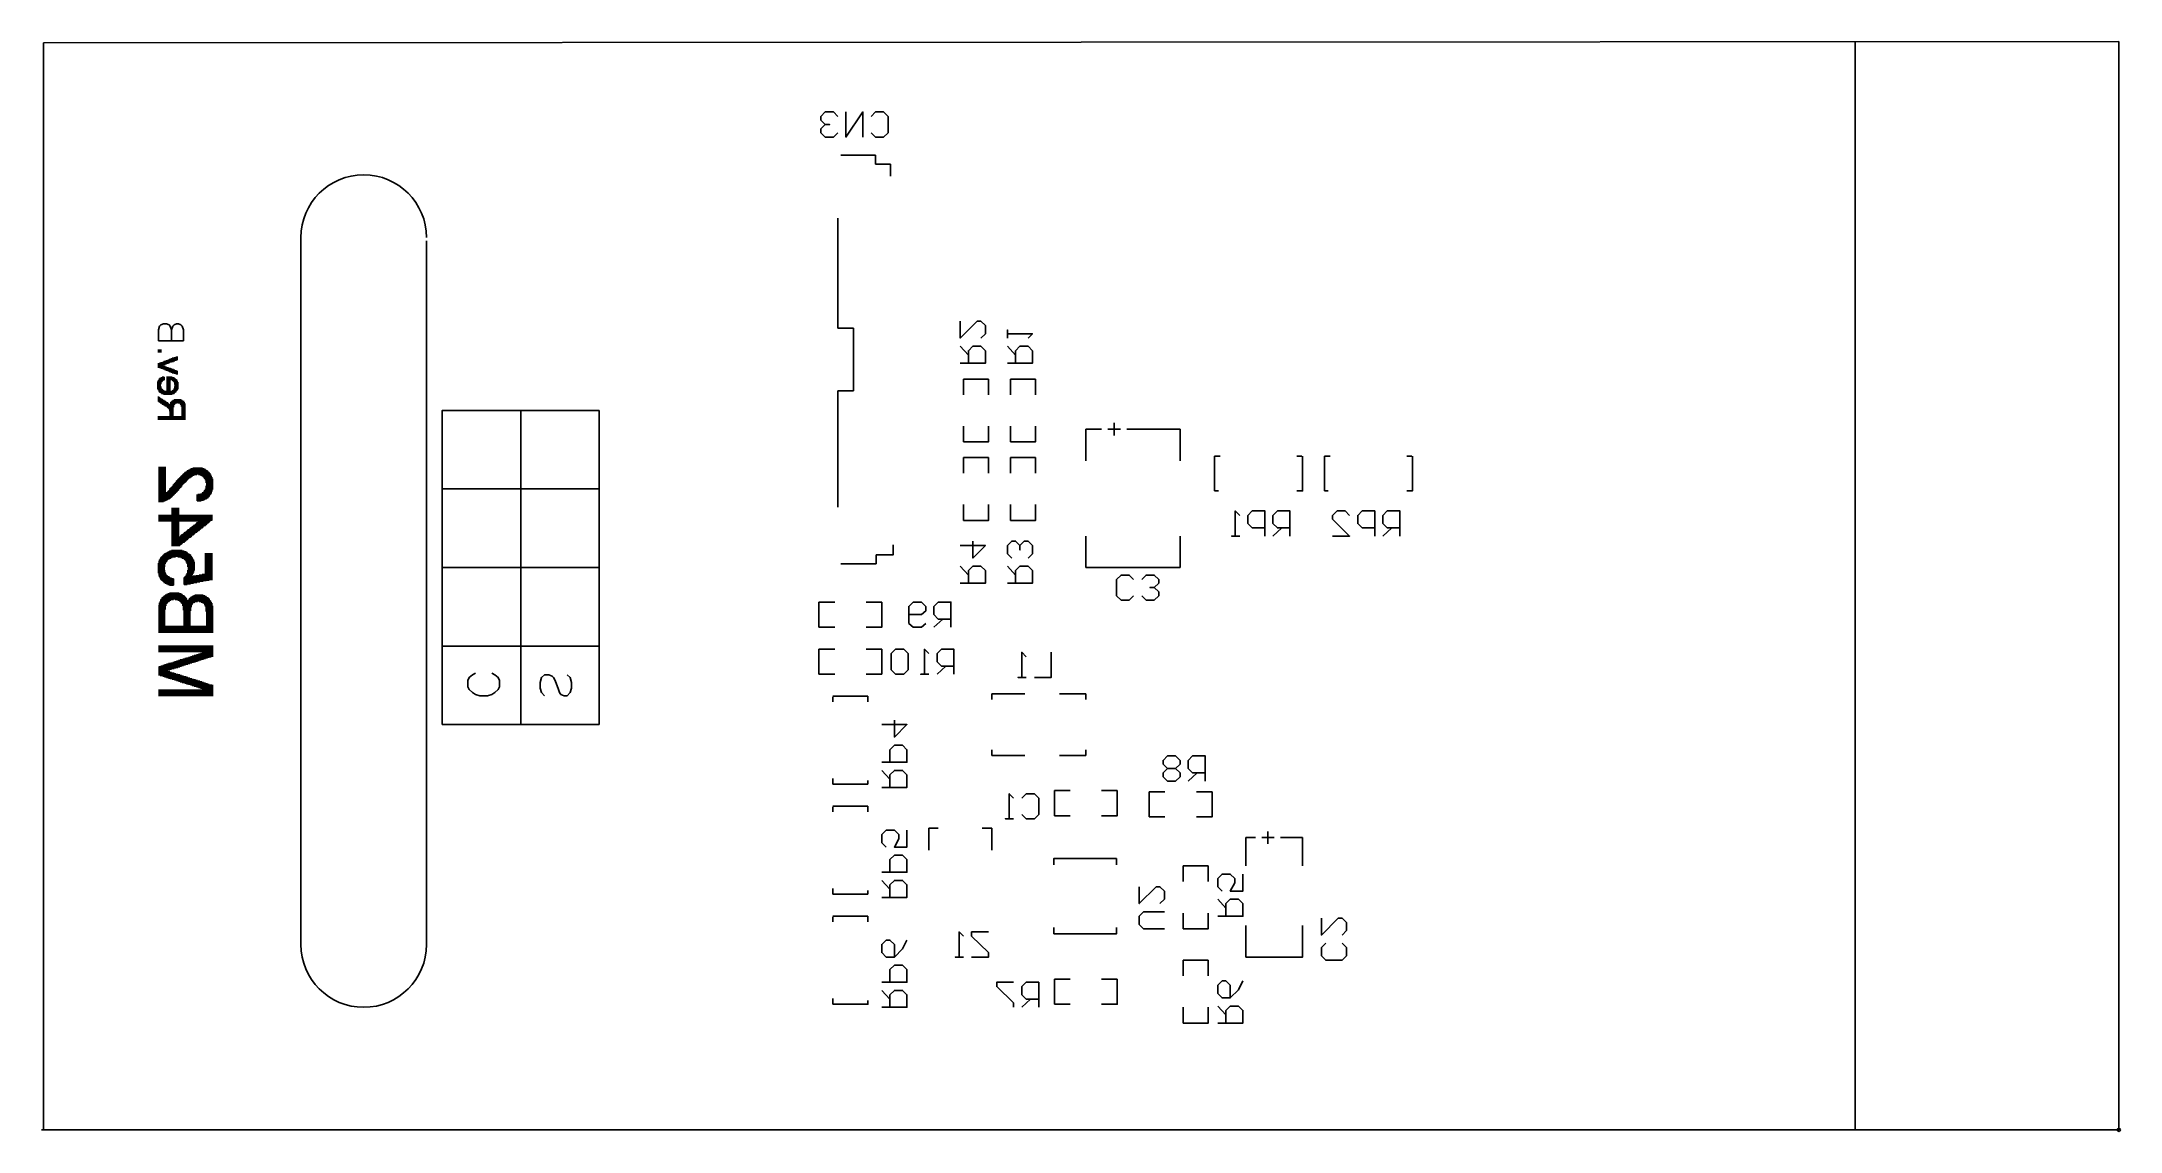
# Model space of a CAD drawing. Extents: x -2.94 to 0.37, y -1.62 to 0.11.
import ezdxf

# ---------------------------------------------------------------- set-up
doc = ezdxf.new("R2010")
doc.units = 0
doc.layers.get('0').update_dxf_attribs({"linetype": 'CONTINUOUS'})
doc.layers.add('gbo', color=1, linetype='CONTINUOUS')
doc.layers.add('gm1', color=3, linetype='CONTINUOUS')

# ---------------------------------------------------------------- blocks, each defined once
blk = doc.blocks.new('D17')
blk.add_circle((0, 0), 0.0025)

msp = doc.modelspace()

# ---------------------------------------------------------------- linework, layer by layer
at = {"layer": 'gbo', "color": 1}
for points in [[(-2.935, 0.11), (0.37, 0.112)], [(-2.935, -1.62), (-2.935, 0.11)], [(-0.05, -1.62), (-0.05, 0.112)], [(0.37, -1.62), (0.37, 0.112)], [(-1.67, -0.007), (-1.677, 0), (-1.69, 0), (-1.697, -0.007), (-1.697, -0.013), (-1.69, -0.02), (-1.683, -0.02), (-1.69, -0.02), (-1.697, -0.027), (-1.697, -0.033), (-1.69, -0.04), (-1.677, -0.04), (-1.67, -0.033)], [(-1.63, -0.04), (-1.63, 0), (-1.657, -0.04), (-1.657, 0)], [(-1.617, -0.007), (-1.61, 0), (-1.597, 0), (-1.59, -0.007), (-1.59, -0.033), (-1.597, -0.04), (-1.61, -0.04), (-1.617, -0.033)], [(-1.665, -0.069), (-1.61, -0.069), (-1.61, -0.069)], [(-1.61, -0.083), (-1.61, -0.069)], [(-1.61, -0.083), (-1.586, -0.083)], [(-1.586, -0.102), (-1.586, -0.083)], [(-1.67, -0.344), (-1.67, -0.169)], [(-2.525, -1.325), (-2.525, -0.2)], [(-2.325, -1.325), (-2.325, -0.205)], [(-2.731, -0.364), (-2.731, -0.347), (-2.733, -0.341), (-2.735, -0.339), (-2.739, -0.337), (-2.744, -0.337), (-2.748, -0.339), (-2.75, -0.341), (-2.752, -0.347), (-2.752, -0.364)], [(-2.712, -0.364), (-2.752, -0.364)], [(-2.712, -0.364), (-2.712, -0.347), (-2.714, -0.341), (-2.716, -0.339), (-2.72, -0.337), (-2.723, -0.337), (-2.727, -0.339), (-2.729, -0.341), (-2.731, -0.347)], [(-1.67, -0.344), (-1.645, -0.344)], [(-1.645, -0.444), (-1.645, -0.344)], [(-1.475, -0.333), (-1.475, -0.36), (-1.448, -0.333), (-1.442, -0.333), (-1.435, -0.34), (-1.435, -0.353), (-1.442, -0.36)], [(-1.4, -0.36), (-1.4, -0.347), (-1.4, -0.353), (-1.36, -0.353), (-1.367, -0.36)], [(-2.752, -0.383), (-2.752, -0.378)], [(-2.751, -0.383), (-2.751, -0.378)], [(-2.75, -0.383), (-2.75, -0.378)], [(-2.749, -0.383), (-2.749, -0.378)], [(-2.748, -0.383), (-2.748, -0.378)], [(-2.744, -0.403), (-2.744, -0.397)], [(-2.743, -0.403), (-2.743, -0.397)], [(-2.742, -0.403), (-2.742, -0.396)], [(-2.741, -0.402), (-2.741, -0.396)], [(-2.74, -0.402), (-2.74, -0.396)], [(-2.739, -0.401), (-2.739, -0.395)], [(-2.738, -0.401), (-2.738, -0.395)], [(-2.737, -0.401), (-2.737, -0.395)], [(-2.736, -0.4), (-2.736, -0.394)], [(-2.735, -0.4), (-2.735, -0.394)], [(-2.734, -0.399), (-2.734, -0.393)], [(-2.733, -0.399), (-2.733, -0.393)], [(-2.732, -0.399), (-2.732, -0.393)], [(-2.731, -0.398), (-2.731, -0.392)], [(-2.73, -0.398), (-2.73, -0.392)], [(-2.729, -0.398), (-2.729, -0.391)], [(-2.728, -0.397), (-2.728, -0.391)], [(-2.727, -0.397), (-2.727, -0.391)], [(-2.726, -0.396), (-2.726, -0.39)], [(-2.725, -0.396), (-2.725, -0.39)], [(-2.724, -0.396), (-2.724, -0.39)], [(-2.723, -0.395), (-2.723, -0.389)], [(-2.722, -0.395), (-2.722, -0.389)], [(-1.475, -0.4), (-1.435, -0.4), (-1.435, -0.38), (-1.442, -0.373), (-1.455, -0.373), (-1.462, -0.38), (-1.462, -0.4)], [(-1.462, -0.387), (-1.475, -0.373)], [(-1.4, -0.4), (-1.36, -0.4), (-1.36, -0.38), (-1.367, -0.373), (-1.38, -0.373), (-1.387, -0.38), (-1.387, -0.4)], [(-1.387, -0.387), (-1.4, -0.373)], [(-2.753, -0.441), (-2.753, -0.429)], [(-2.752, -0.407), (-2.752, -0.4)], [(-2.752, -0.443), (-2.752, -0.427)], [(-2.751, -0.407), (-2.751, -0.4)], [(-2.751, -0.445), (-2.751, -0.426)], [(-2.75, -0.407), (-2.75, -0.4)], [(-2.75, -0.446), (-2.75, -0.424)], [(-2.749, -0.408), (-2.749, -0.399)], [(-2.749, -0.447), (-2.749, -0.423)], [(-2.748, -0.408), (-2.748, -0.399)], [(-2.748, -0.433), (-2.748, -0.423)], [(-2.747, -0.409), (-2.747, -0.398)], [(-2.747, -0.43), (-2.747, -0.422)], [(-2.746, -0.409), (-2.746, -0.398)], [(-2.746, -0.429), (-2.746, -0.422)], [(-2.745, -0.409), (-2.745, -0.398)], [(-2.745, -0.428), (-2.745, -0.421)], [(-2.744, -0.41), (-2.744, -0.404)], [(-2.744, -0.427), (-2.744, -0.421)], [(-2.743, -0.41), (-2.743, -0.404)], [(-2.743, -0.427), (-2.743, -0.422)], [(-2.742, -0.41), (-2.742, -0.404)], [(-2.741, -0.411), (-2.741, -0.405)], [(-2.74, -0.411), (-2.74, -0.405)], [(-2.739, -0.412), (-2.739, -0.406)], [(-2.738, -0.412), (-2.738, -0.406)], [(-2.738, -0.45), (-2.738, -0.421)], [(-2.737, -0.412), (-2.737, -0.406)], [(-2.737, -0.45), (-2.737, -0.421)], [(-2.736, -0.413), (-2.736, -0.407)], [(-2.736, -0.45), (-2.736, -0.421)], [(-2.735, -0.413), (-2.735, -0.407)], [(-2.735, -0.45), (-2.735, -0.421)], [(-2.734, -0.414), (-2.734, -0.407)], [(-2.734, -0.45), (-2.734, -0.421)], [(-2.733, -0.414), (-2.733, -0.408)], [(-2.733, -0.426), (-2.733, -0.421)], [(-2.732, -0.414), (-2.732, -0.408)], [(-2.732, -0.427), (-2.732, -0.421)], [(-2.731, -0.415), (-2.731, -0.409)], [(-2.731, -0.427), (-2.731, -0.421)], [(-2.73, -0.415), (-2.73, -0.409)], [(-2.73, -0.427), (-2.73, -0.422)], [(-2.729, -0.416), (-2.729, -0.409)], [(-2.729, -0.428), (-2.729, -0.422)], [(-2.728, -0.416), (-2.728, -0.41)], [(-2.728, -0.429), (-2.728, -0.422)], [(-2.727, -0.416), (-2.727, -0.41)], [(-2.727, -0.43), (-2.727, -0.423)], [(-2.726, -0.417), (-2.726, -0.411)], [(-2.726, -0.434), (-2.726, -0.424)], [(-2.725, -0.417), (-2.725, -0.411)], [(-2.725, -0.446), (-2.725, -0.424)], [(-2.724, -0.417), (-2.724, -0.411)], [(-2.724, -0.446), (-2.724, -0.425)], [(-2.723, -0.418), (-2.723, -0.412)], [(-2.723, -0.444), (-2.723, -0.426)], [(-2.722, -0.418), (-2.722, -0.412)], [(-2.722, -0.443), (-2.722, -0.428)], [(-2.721, -0.441), (-2.721, -0.43)], [(-1.47, -0.425), (-1.43, -0.425)], [(-1.47, -0.45), (-1.47, -0.425)], [(-1.43, -0.45), (-1.43, -0.425)], [(-1.395, -0.425), (-1.355, -0.425)], [(-1.395, -0.45), (-1.395, -0.425)], [(-1.355, -0.45), (-1.355, -0.425)], [(-2.752, -0.461), (-2.752, -0.453)], [(-2.751, -0.462), (-2.751, -0.454)], [(-2.75, -0.462), (-2.75, -0.455)], [(-2.749, -0.463), (-2.749, -0.455)], [(-2.748, -0.447), (-2.748, -0.437)], [(-2.748, -0.464), (-2.748, -0.456)], [(-2.747, -0.448), (-2.747, -0.44)], [(-2.747, -0.464), (-2.747, -0.456)], [(-2.746, -0.449), (-2.746, -0.441)], [(-2.746, -0.465), (-2.746, -0.457)], [(-2.745, -0.449), (-2.745, -0.442)], [(-2.745, -0.466), (-2.745, -0.458)], [(-2.744, -0.449), (-2.744, -0.443)], [(-2.744, -0.466), (-2.744, -0.458)], [(-2.743, -0.45), (-2.743, -0.444)], [(-2.743, -0.467), (-2.743, -0.459)], [(-2.742, -0.45), (-2.742, -0.444)], [(-2.742, -0.467), (-2.742, -0.46)], [(-2.741, -0.45), (-2.741, -0.444)], [(-2.741, -0.468), (-2.741, -0.46)], [(-2.74, -0.45), (-2.74, -0.444)], [(-2.74, -0.469), (-2.74, -0.461)], [(-2.739, -0.45), (-2.739, -0.445)], [(-2.739, -0.469), (-2.739, -0.462)], [(-2.738, -0.47), (-2.738, -0.462)], [(-2.737, -0.471), (-2.737, -0.463)], [(-2.733, -0.45), (-2.733, -0.445)], [(-2.732, -0.45), (-2.732, -0.444)], [(-2.732, -0.49), (-2.732, -0.462)], [(-2.731, -0.45), (-2.731, -0.444)], [(-2.731, -0.49), (-2.731, -0.461)], [(-2.73, -0.449), (-2.73, -0.444)], [(-2.73, -0.49), (-2.73, -0.46)], [(-2.729, -0.449), (-2.729, -0.443)], [(-2.729, -0.49), (-2.729, -0.459)], [(-2.728, -0.449), (-2.728, -0.442)], [(-2.728, -0.47), (-2.728, -0.458)], [(-2.727, -0.448), (-2.727, -0.44)], [(-2.727, -0.466), (-2.727, -0.458)], [(-2.726, -0.447), (-2.726, -0.437)], [(-2.726, -0.465), (-2.726, -0.457)], [(-2.725, -0.464), (-2.725, -0.457)], [(-2.724, -0.464), (-2.724, -0.457)], [(-2.723, -0.464), (-2.723, -0.457)], [(-2.722, -0.463), (-2.722, -0.457)], [(-2.721, -0.463), (-2.721, -0.457)], [(-2.72, -0.464), (-2.72, -0.457)], [(-2.719, -0.464), (-2.719, -0.457)], [(-2.718, -0.464), (-2.718, -0.457)], [(-2.717, -0.465), (-2.717, -0.457)], [(-2.716, -0.466), (-2.716, -0.458)], [(-2.715, -0.469), (-2.715, -0.458)], [(-2.714, -0.49), (-2.714, -0.459)], [(-2.713, -0.49), (-2.713, -0.46)], [(-2.712, -0.49), (-2.712, -0.46)], [(-2.711, -0.49), (-2.711, -0.462)], [(-1.67, -0.629), (-1.67, -0.444)], [(-1.67, -0.444), (-1.645, -0.444)], [(-2.752, -0.49), (-2.752, -0.484)], [(-2.751, -0.49), (-2.751, -0.484)], [(-2.75, -0.49), (-2.75, -0.484)], [(-2.749, -0.49), (-2.749, -0.484)], [(-2.748, -0.49), (-2.748, -0.484)], [(-2.747, -0.49), (-2.747, -0.484)], [(-2.746, -0.49), (-2.746, -0.484)], [(-2.745, -0.49), (-2.745, -0.484)], [(-2.744, -0.49), (-2.744, -0.484)], [(-2.743, -0.49), (-2.743, -0.484)], [(-2.742, -0.49), (-2.742, -0.484)], [(-2.741, -0.49), (-2.741, -0.484)], [(-2.74, -0.49), (-2.74, -0.484)], [(-2.739, -0.49), (-2.739, -0.484)], [(-2.738, -0.49), (-2.738, -0.484)], [(-2.737, -0.49), (-2.737, -0.484)], [(-2.736, -0.472), (-2.736, -0.464)], [(-2.736, -0.49), (-2.736, -0.484)], [(-2.735, -0.473), (-2.735, -0.465)], [(-2.735, -0.49), (-2.735, -0.484)], [(-2.734, -0.476), (-2.734, -0.467)], [(-2.734, -0.49), (-2.734, -0.484)], [(-2.733, -0.49), (-2.733, -0.465)], [(-2.728, -0.49), (-2.728, -0.484)], [(-2.727, -0.49), (-2.727, -0.484)], [(-2.726, -0.49), (-2.726, -0.484)], [(-2.725, -0.49), (-2.725, -0.484)], [(-2.724, -0.49), (-2.724, -0.484)], [(-2.723, -0.49), (-2.723, -0.484)], [(-2.722, -0.49), (-2.722, -0.484)], [(-2.721, -0.49), (-2.721, -0.484)], [(-2.72, -0.49), (-2.72, -0.484)], [(-2.719, -0.49), (-2.719, -0.484)], [(-2.718, -0.49), (-2.718, -0.484)], [(-2.717, -0.49), (-2.717, -0.484)], [(-2.716, -0.49), (-2.716, -0.484)], [(-2.715, -0.49), (-2.715, -0.484)], [(-2.71, -0.49), (-2.71, -0.464)], [(-2.3, -0.975), (-2.3, -0.475), (-2.05, -0.475)], [(-2.175, -0.975), (-2.175, -0.475)], [(-2.05, -0.975), (-2.05, -0.475)], [(-1.23, -0.515), (-1.23, -0.495)], [(-1.47, -0.525), (-1.47, -0.5)], [(-1.47, -0.525), (-1.43, -0.525), (-1.43, -0.5)], [(-1.395, -0.525), (-1.395, -0.5)], [(-1.395, -0.525), (-1.355, -0.525), (-1.355, -0.5)], [(-1.275, -0.515), (-1.275, -0.505)], [(-1.275, -0.555), (-1.275, -0.505)], [(-1.275, -0.505), (-1.25, -0.505)], [(-1.24, -0.505), (-1.22, -0.505)], [(-1.21, -0.505), (-1.125, -0.505)], [(-1.125, -0.555), (-1.125, -0.505)], [(-1.47, -0.55), (-1.43, -0.55)], [(-1.47, -0.575), (-1.47, -0.55)], [(-1.43, -0.575), (-1.43, -0.55)], [(-1.395, -0.55), (-1.355, -0.55)], [(-1.395, -0.575), (-1.395, -0.55)], [(-1.355, -0.575), (-1.355, -0.55)], [(-1.07, -0.548), (-1.061, -0.548)], [(-1.07, -0.603), (-1.07, -0.548)], [(-0.939, -0.603), (-0.93, -0.603), (-0.93, -0.548)], [(-0.939, -0.548), (-0.931, -0.548)], [(-0.895, -0.548), (-0.886, -0.548)], [(-0.895, -0.603), (-0.895, -0.548)], [(-0.764, -0.603), (-0.755, -0.603), (-0.755, -0.548)], [(-0.764, -0.548), (-0.756, -0.548)], [(-2.751, -0.621), (-2.751, -0.565)], [(-2.75, -0.621), (-2.75, -0.565)], [(-2.749, -0.621), (-2.749, -0.565)], [(-2.748, -0.621), (-2.748, -0.565)], [(-2.747, -0.621), (-2.747, -0.565)], [(-2.746, -0.621), (-2.746, -0.565)], [(-2.745, -0.621), (-2.745, -0.565)], [(-2.744, -0.62), (-2.744, -0.565)], [(-2.743, -0.62), (-2.743, -0.565)], [(-2.742, -0.62), (-2.742, -0.565)], [(-2.741, -0.619), (-2.741, -0.565)], [(-2.729, -0.611), (-2.729, -0.595)], [(-2.728, -0.61), (-2.728, -0.593)], [(-2.727, -0.609), (-2.727, -0.592)], [(-2.726, -0.608), (-2.726, -0.591)], [(-2.725, -0.607), (-2.725, -0.59)], [(-2.724, -0.606), (-2.724, -0.589)], [(-2.723, -0.605), (-2.723, -0.587)], [(-2.722, -0.604), (-2.722, -0.586)], [(-2.721, -0.603), (-2.721, -0.585)], [(-2.72, -0.602), (-2.72, -0.584)], [(-2.719, -0.6), (-2.719, -0.583)], [(-2.718, -0.599), (-2.718, -0.582)], [(-2.717, -0.598), (-2.717, -0.581)], [(-2.716, -0.597), (-2.716, -0.58)], [(-2.715, -0.596), (-2.715, -0.579)], [(-2.714, -0.594), (-2.714, -0.578)], [(-2.713, -0.593), (-2.713, -0.577)], [(-2.712, -0.592), (-2.712, -0.576)], [(-2.711, -0.591), (-2.711, -0.575)], [(-2.71, -0.59), (-2.71, -0.574)], [(-2.709, -0.589), (-2.709, -0.573)], [(-2.708, -0.588), (-2.708, -0.573)], [(-2.707, -0.587), (-2.707, -0.572)], [(-2.706, -0.586), (-2.706, -0.571)], [(-2.705, -0.585), (-2.705, -0.57)], [(-2.704, -0.584), (-2.704, -0.57)], [(-2.703, -0.583), (-2.703, -0.569)], [(-2.702, -0.583), (-2.702, -0.569)], [(-2.701, -0.582), (-2.701, -0.568)], [(-2.7, -0.581), (-2.7, -0.568)], [(-2.699, -0.58), (-2.699, -0.567)], [(-2.698, -0.58), (-2.698, -0.567)], [(-2.697, -0.579), (-2.697, -0.567)], [(-2.696, -0.579), (-2.696, -0.566)], [(-2.695, -0.578), (-2.695, -0.566)], [(-2.694, -0.578), (-2.694, -0.566)], [(-2.693, -0.578), (-2.693, -0.566)], [(-2.692, -0.578), (-2.692, -0.566)], [(-2.691, -0.577), (-2.691, -0.566)], [(-2.69, -0.577), (-2.69, -0.566)], [(-2.689, -0.577), (-2.689, -0.566)], [(-2.688, -0.577), (-2.688, -0.566)], [(-2.687, -0.578), (-2.687, -0.566)], [(-2.686, -0.578), (-2.686, -0.566)], [(-2.685, -0.578), (-2.685, -0.566)], [(-2.684, -0.579), (-2.684, -0.566)], [(-2.683, -0.579), (-2.683, -0.566)], [(-2.682, -0.58), (-2.682, -0.567)], [(-2.681, -0.58), (-2.681, -0.567)], [(-2.68, -0.581), (-2.68, -0.567)], [(-2.679, -0.583), (-2.679, -0.568)], [(-2.678, -0.584), (-2.678, -0.568)], [(-2.677, -0.586), (-2.677, -0.569)], [(-2.676, -0.59), (-2.676, -0.57)], [(-2.676, -0.616), (-2.676, -0.595)], [(-2.675, -0.615), (-2.675, -0.57)], [(-2.674, -0.615), (-2.674, -0.571)], [(-2.673, -0.614), (-2.673, -0.572)], [(-2.672, -0.613), (-2.672, -0.573)], [(-2.671, -0.612), (-2.671, -0.574)], [(-2.67, -0.61), (-2.67, -0.575)], [(-2.669, -0.609), (-2.669, -0.577)], [(-2.668, -0.607), (-2.668, -0.579)], [(-2.667, -0.604), (-2.667, -0.581)], [(-2.666, -0.601), (-2.666, -0.584)], [(-2.74, -0.619), (-2.74, -0.606)], [(-2.739, -0.618), (-2.739, -0.605)], [(-2.738, -0.618), (-2.738, -0.605)], [(-2.737, -0.617), (-2.737, -0.604)], [(-2.736, -0.617), (-2.736, -0.603)], [(-2.735, -0.616), (-2.735, -0.602)], [(-2.734, -0.615), (-2.734, -0.601)], [(-2.733, -0.615), (-2.733, -0.599)], [(-2.732, -0.614), (-2.732, -0.598)], [(-2.731, -0.613), (-2.731, -0.597)], [(-2.73, -0.612), (-2.73, -0.596)], [(-2.69, -0.619), (-2.69, -0.609)], [(-2.689, -0.62), (-2.689, -0.609)], [(-2.688, -0.62), (-2.688, -0.608)], [(-2.687, -0.62), (-2.687, -0.608)], [(-2.686, -0.62), (-2.686, -0.608)], [(-2.685, -0.62), (-2.685, -0.608)], [(-2.684, -0.619), (-2.684, -0.607)], [(-2.683, -0.619), (-2.683, -0.607)], [(-2.682, -0.619), (-2.682, -0.606)], [(-2.681, -0.619), (-2.681, -0.605)], [(-2.68, -0.618), (-2.68, -0.605)], [(-2.679, -0.618), (-2.679, -0.603)], [(-2.678, -0.617), (-2.678, -0.602)], [(-2.677, -0.617), (-2.677, -0.6)], [(-2.3, -0.6), (-2.05, -0.6)], [(-1.47, -0.65), (-1.47, -0.625)], [(-1.47, -0.65), (-1.43, -0.65), (-1.43, -0.625)], [(-1.395, -0.65), (-1.395, -0.625)], [(-1.395, -0.65), (-1.355, -0.65), (-1.355, -0.625)], [(-1.07, -0.603), (-1.064, -0.603)], [(-0.895, -0.603), (-0.889, -0.603)], [(-2.751, -0.652), (-2.751, -0.641)], [(-2.75, -0.652), (-2.75, -0.641)], [(-2.749, -0.652), (-2.749, -0.641)], [(-2.748, -0.652), (-2.748, -0.641)], [(-2.747, -0.652), (-2.747, -0.641)], [(-2.746, -0.652), (-2.746, -0.641)], [(-2.745, -0.652), (-2.745, -0.641)], [(-2.744, -0.652), (-2.744, -0.641)], [(-2.743, -0.652), (-2.743, -0.641)], [(-2.742, -0.652), (-2.742, -0.641)], [(-2.741, -0.652), (-2.741, -0.641)], [(-2.74, -0.652), (-2.74, -0.641)], [(-2.739, -0.652), (-2.739, -0.641)], [(-2.738, -0.652), (-2.738, -0.641)], [(-2.737, -0.652), (-2.737, -0.641)], [(-2.736, -0.652), (-2.736, -0.641)], [(-2.735, -0.652), (-2.735, -0.641)], [(-2.734, -0.652), (-2.734, -0.641)], [(-2.733, -0.652), (-2.733, -0.641)], [(-2.732, -0.652), (-2.732, -0.641)], [(-2.731, -0.652), (-2.731, -0.641)], [(-2.73, -0.691), (-2.73, -0.63)], [(-2.729, -0.691), (-2.729, -0.63)], [(-2.728, -0.691), (-2.728, -0.63)], [(-2.727, -0.691), (-2.727, -0.63)], [(-2.726, -0.691), (-2.726, -0.63)], [(-2.725, -0.691), (-2.725, -0.63)], [(-2.724, -0.691), (-2.724, -0.63)], [(-2.723, -0.691), (-2.723, -0.63)], [(-2.722, -0.691), (-2.722, -0.63)], [(-2.721, -0.691), (-2.721, -0.63)], [(-2.72, -0.691), (-2.72, -0.63)], [(-2.719, -0.652), (-2.719, -0.641)], [(-2.718, -0.652), (-2.718, -0.641)], [(-2.717, -0.652), (-2.717, -0.641)], [(-2.716, -0.652), (-2.716, -0.641)], [(-2.715, -0.652), (-2.715, -0.641)], [(-2.714, -0.652), (-2.714, -0.641)], [(-2.713, -0.652), (-2.713, -0.641)], [(-2.712, -0.652), (-2.712, -0.641)], [(-2.711, -0.652), (-2.711, -0.641)], [(-2.71, -0.652), (-2.71, -0.641)], [(-2.709, -0.652), (-2.709, -0.641)], [(-2.708, -0.652), (-2.708, -0.641)], [(-2.707, -0.652), (-2.707, -0.641)], [(-2.706, -0.652), (-2.706, -0.641)], [(-2.705, -0.652), (-2.705, -0.641)], [(-2.704, -0.652), (-2.704, -0.641)], [(-2.703, -0.652), (-2.703, -0.641)], [(-2.702, -0.652), (-2.702, -0.641)], [(-2.701, -0.652), (-2.701, -0.641)], [(-2.701, -0.677), (-2.701, -0.662)], [(-2.7, -0.652), (-2.7, -0.641)], [(-2.7, -0.676), (-2.7, -0.661)], [(-2.699, -0.652), (-2.699, -0.641)], [(-2.699, -0.675), (-2.699, -0.661)], [(-2.698, -0.652), (-2.698, -0.641)], [(-2.698, -0.674), (-2.698, -0.66)], [(-2.697, -0.652), (-2.697, -0.641)], [(-2.697, -0.674), (-2.697, -0.659)], [(-2.696, -0.652), (-2.696, -0.641)], [(-2.696, -0.673), (-2.696, -0.658)], [(-2.695, -0.652), (-2.695, -0.641)], [(-2.695, -0.672), (-2.695, -0.657)], [(-2.694, -0.652), (-2.694, -0.641)], [(-2.694, -0.671), (-2.694, -0.657)], [(-2.693, -0.652), (-2.693, -0.641)], [(-2.693, -0.67), (-2.693, -0.656)], [(-2.692, -0.652), (-2.692, -0.641)], [(-2.692, -0.67), (-2.692, -0.655)], [(-2.691, -0.652), (-2.691, -0.641)], [(-2.691, -0.669), (-2.691, -0.654)], [(-2.69, -0.652), (-2.69, -0.641)], [(-2.69, -0.668), (-2.69, -0.653)], [(-2.689, -0.652), (-2.689, -0.641)], [(-2.689, -0.667), (-2.689, -0.653)], [(-2.688, -0.667), (-2.688, -0.641)], [(-2.687, -0.666), (-2.687, -0.641)], [(-2.686, -0.665), (-2.686, -0.641)], [(-2.685, -0.664), (-2.685, -0.641)], [(-2.684, -0.663), (-2.684, -0.641)], [(-2.683, -0.663), (-2.683, -0.641)], [(-2.682, -0.662), (-2.682, -0.641)], [(-2.681, -0.661), (-2.681, -0.641)], [(-2.68, -0.66), (-2.68, -0.641)], [(-2.679, -0.659), (-2.679, -0.641)], [(-2.678, -0.659), (-2.678, -0.641)], [(-2.677, -0.658), (-2.677, -0.641)], [(-2.676, -0.657), (-2.676, -0.641)], [(-2.675, -0.656), (-2.675, -0.641)], [(-2.674, -0.655), (-2.674, -0.641)], [(-2.673, -0.655), (-2.673, -0.641)], [(-2.672, -0.654), (-2.672, -0.641)], [(-2.671, -0.653), (-2.671, -0.641)], [(-2.67, -0.652), (-2.67, -0.641)], [(-2.669, -0.651), (-2.669, -0.641)], [(-2.668, -0.651), (-2.668, -0.641)], [(-2.667, -0.65), (-2.667, -0.641)], [(-1.03, -0.675), (-1.043, -0.675), (-1.037, -0.675), (-1.037, -0.635), (-1.03, -0.642)], [(-0.99, -0.675), (-0.99, -0.635), (-1.01, -0.635), (-1.017, -0.642), (-1.017, -0.655), (-1.01, -0.662), (-0.99, -0.662)], [(-0.95, -0.675), (-0.95, -0.635), (-0.97, -0.635), (-0.977, -0.642), (-0.977, -0.655), (-0.97, -0.662), (-0.95, -0.662)], [(-0.963, -0.662), (-0.977, -0.675)], [(-0.882, -0.675), (-0.855, -0.675), (-0.882, -0.648), (-0.882, -0.642), (-0.875, -0.635), (-0.862, -0.635), (-0.855, -0.642)], [(-0.815, -0.675), (-0.815, -0.635), (-0.835, -0.635), (-0.842, -0.642), (-0.842, -0.655), (-0.835, -0.662), (-0.815, -0.662)], [(-0.775, -0.675), (-0.775, -0.635), (-0.795, -0.635), (-0.802, -0.642), (-0.802, -0.655), (-0.795, -0.662), (-0.775, -0.662)], [(-0.788, -0.662), (-0.802, -0.675)], [(-2.719, -0.691), (-2.719, -0.676)], [(-2.718, -0.69), (-2.718, -0.676)], [(-2.717, -0.689), (-2.717, -0.675)], [(-2.716, -0.689), (-2.716, -0.674)], [(-2.715, -0.688), (-2.715, -0.673)], [(-2.714, -0.687), (-2.714, -0.672)], [(-2.713, -0.686), (-2.713, -0.672)], [(-2.712, -0.686), (-2.712, -0.671)], [(-2.711, -0.685), (-2.711, -0.67)], [(-2.71, -0.684), (-2.71, -0.669)], [(-2.709, -0.683), (-2.709, -0.668)], [(-2.708, -0.682), (-2.708, -0.668)], [(-2.707, -0.682), (-2.707, -0.667)], [(-2.706, -0.681), (-2.706, -0.666)], [(-2.705, -0.68), (-2.705, -0.665)], [(-2.704, -0.679), (-2.704, -0.664)], [(-2.703, -0.678), (-2.703, -0.664)], [(-2.702, -0.678), (-2.702, -0.663)], [(-1.609, -0.705), (-1.582, -0.705), (-1.582, -0.689)], [(-1.475, -0.69), (-1.435, -0.69), (-1.455, -0.71), (-1.455, -0.683)], [(-1.367, -0.71), (-1.36, -0.703), (-1.36, -0.69), (-1.367, -0.683), (-1.373, -0.683), (-1.38, -0.69), (-1.38, -0.697), (-1.38, -0.69), (-1.387, -0.683), (-1.393, -0.683), (-1.4, -0.69), (-1.4, -0.703), (-1.393, -0.71)], [(-1.275, -0.725), (-1.275, -0.675)], [(-1.125, -0.725), (-1.125, -0.675)], [(-2.752, -0.734), (-2.752, -0.718)], [(-2.751, -0.738), (-2.751, -0.715)], [(-2.75, -0.74), (-2.75, -0.713)], [(-2.749, -0.742), (-2.749, -0.711)], [(-2.748, -0.744), (-2.748, -0.709)], [(-2.747, -0.745), (-2.747, -0.708)], [(-2.746, -0.746), (-2.746, -0.707)], [(-2.745, -0.747), (-2.745, -0.706)], [(-2.744, -0.748), (-2.744, -0.705)], [(-2.743, -0.749), (-2.743, -0.704)], [(-2.742, -0.724), (-2.742, -0.703)], [(-2.741, -0.719), (-2.741, -0.702)], [(-2.74, -0.717), (-2.74, -0.702)], [(-2.739, -0.716), (-2.739, -0.701)], [(-2.738, -0.714), (-2.738, -0.701)], [(-2.737, -0.713), (-2.737, -0.7)], [(-2.736, -0.712), (-2.736, -0.7)], [(-2.735, -0.712), (-2.735, -0.699)], [(-2.734, -0.711), (-2.734, -0.699)], [(-2.733, -0.711), (-2.733, -0.698)], [(-2.732, -0.71), (-2.732, -0.698)], [(-2.731, -0.71), (-2.731, -0.698)], [(-2.73, -0.709), (-2.73, -0.697)], [(-2.729, -0.709), (-2.729, -0.697)], [(-2.728, -0.709), (-2.728, -0.697)], [(-2.727, -0.709), (-2.727, -0.697)], [(-2.726, -0.709), (-2.726, -0.697)], [(-2.725, -0.708), (-2.725, -0.697)], [(-2.724, -0.708), (-2.724, -0.697)], [(-2.723, -0.708), (-2.723, -0.697)], [(-2.722, -0.708), (-2.722, -0.697)], [(-2.721, -0.708), (-2.721, -0.697)], [(-2.72, -0.709), (-2.72, -0.697)], [(-2.719, -0.709), (-2.719, -0.697)], [(-2.718, -0.709), (-2.718, -0.697)], [(-2.717, -0.709), (-2.717, -0.697)], [(-2.716, -0.709), (-2.716, -0.697)], [(-2.715, -0.71), (-2.715, -0.697)], [(-2.714, -0.71), (-2.714, -0.698)], [(-2.713, -0.711), (-2.713, -0.698)], [(-2.712, -0.711), (-2.712, -0.698)], [(-2.711, -0.712), (-2.711, -0.699)], [(-2.71, -0.713), (-2.71, -0.699)], [(-2.709, -0.714), (-2.709, -0.699)], [(-2.708, -0.715), (-2.708, -0.7)], [(-2.707, -0.717), (-2.707, -0.7)], [(-2.706, -0.719), (-2.706, -0.701)], [(-2.705, -0.724), (-2.705, -0.702)], [(-2.704, -0.752), (-2.704, -0.703)], [(-2.703, -0.752), (-2.703, -0.703)], [(-2.702, -0.752), (-2.702, -0.704)], [(-2.701, -0.751), (-2.701, -0.705)], [(-2.7, -0.751), (-2.7, -0.707)], [(-2.699, -0.738), (-2.699, -0.708)], [(-2.698, -0.737), (-2.698, -0.709)], [(-2.697, -0.735), (-2.697, -0.711)], [(-2.696, -0.733), (-2.696, -0.713)], [(-2.695, -0.73), (-2.695, -0.716)], [(-2.677, -0.747), (-2.677, -0.702)], [(-2.676, -0.746), (-2.676, -0.702)], [(-2.675, -0.746), (-2.675, -0.702)], [(-2.674, -0.746), (-2.674, -0.702)], [(-2.673, -0.746), (-2.673, -0.702)], [(-2.672, -0.746), (-2.672, -0.702)], [(-2.671, -0.745), (-2.671, -0.702)], [(-2.67, -0.745), (-2.67, -0.702)], [(-2.669, -0.745), (-2.669, -0.702)], [(-2.668, -0.745), (-2.668, -0.702)], [(-2.667, -0.745), (-2.667, -0.702)], [(-2.3, -0.725), (-2.05, -0.725)], [(-1.665, -0.719), (-1.609, -0.719), (-1.609, -0.705)], [(-1.475, -0.75), (-1.435, -0.75), (-1.435, -0.73), (-1.442, -0.723), (-1.455, -0.723), (-1.462, -0.73), (-1.462, -0.75)], [(-1.462, -0.737), (-1.475, -0.723)], [(-1.4, -0.75), (-1.36, -0.75), (-1.36, -0.73), (-1.367, -0.723), (-1.38, -0.723), (-1.387, -0.73), (-1.387, -0.75)], [(-1.387, -0.737), (-1.4, -0.723)], [(-1.275, -0.725), (-1.125, -0.725)], [(-2.742, -0.75), (-2.742, -0.729)], [(-2.741, -0.75), (-2.741, -0.733)], [(-2.74, -0.751), (-2.74, -0.735)], [(-2.739, -0.751), (-2.739, -0.737)], [(-2.738, -0.752), (-2.738, -0.738)], [(-2.737, -0.752), (-2.737, -0.739)], [(-2.736, -0.753), (-2.736, -0.739)], [(-2.735, -0.753), (-2.735, -0.74)], [(-2.734, -0.753), (-2.734, -0.741)], [(-2.733, -0.754), (-2.733, -0.741)], [(-2.732, -0.754), (-2.732, -0.741)], [(-2.731, -0.754), (-2.731, -0.742)], [(-2.73, -0.754), (-2.73, -0.742)], [(-2.729, -0.754), (-2.729, -0.742)], [(-2.728, -0.753), (-2.728, -0.743)], [(-2.711, -0.752), (-2.711, -0.741)], [(-2.71, -0.753), (-2.71, -0.74)], [(-2.709, -0.753), (-2.709, -0.739)], [(-2.708, -0.753), (-2.708, -0.738)], [(-2.707, -0.753), (-2.707, -0.736)], [(-2.706, -0.752), (-2.706, -0.734)], [(-2.705, -0.752), (-2.705, -0.729)], [(-2.699, -0.751), (-2.699, -0.739)], [(-2.698, -0.751), (-2.698, -0.739)], [(-2.697, -0.751), (-2.697, -0.739)], [(-2.696, -0.75), (-2.696, -0.738)], [(-2.695, -0.75), (-2.695, -0.738)], [(-2.694, -0.75), (-2.694, -0.738)], [(-2.693, -0.75), (-2.693, -0.738)], [(-2.692, -0.75), (-2.692, -0.738)], [(-2.691, -0.749), (-2.691, -0.737)], [(-2.69, -0.749), (-2.69, -0.737)], [(-2.689, -0.749), (-2.689, -0.737)], [(-2.688, -0.749), (-2.688, -0.737)], [(-2.687, -0.749), (-2.687, -0.737)], [(-2.686, -0.748), (-2.686, -0.736)], [(-2.685, -0.748), (-2.685, -0.736)], [(-2.684, -0.748), (-2.684, -0.736)], [(-2.683, -0.748), (-2.683, -0.736)], [(-2.682, -0.748), (-2.682, -0.736)], [(-2.681, -0.747), (-2.681, -0.735)], [(-2.68, -0.747), (-2.68, -0.735)], [(-2.679, -0.747), (-2.679, -0.735)], [(-2.678, -0.747), (-2.678, -0.735)], [(-1.199, -0.744), (-1.206, -0.737), (-1.219, -0.737), (-1.226, -0.744), (-1.226, -0.77), (-1.219, -0.777), (-1.206, -0.777), (-1.199, -0.77)], [(-1.186, -0.744), (-1.179, -0.737), (-1.166, -0.737), (-1.159, -0.744), (-1.159, -0.75), (-1.166, -0.757), (-1.173, -0.757), (-1.166, -0.757), (-1.159, -0.764), (-1.159, -0.77), (-1.166, -0.777), (-1.179, -0.777), (-1.186, -0.77)], [(-2.751, -0.829), (-2.751, -0.785)], [(-2.75, -0.829), (-2.75, -0.781)], [(-2.749, -0.829), (-2.749, -0.779)], [(-2.748, -0.829), (-2.748, -0.776)], [(-2.747, -0.829), (-2.747, -0.775)], [(-2.746, -0.829), (-2.746, -0.773)], [(-2.745, -0.829), (-2.745, -0.772)], [(-2.744, -0.829), (-2.744, -0.771)], [(-2.743, -0.829), (-2.743, -0.77)], [(-2.742, -0.829), (-2.742, -0.77)], [(-2.741, -0.792), (-2.741, -0.769)], [(-2.74, -0.786), (-2.74, -0.768)], [(-2.739, -0.783), (-2.739, -0.768)], [(-2.738, -0.782), (-2.738, -0.767)], [(-2.737, -0.78), (-2.737, -0.767)], [(-2.736, -0.78), (-2.736, -0.766)], [(-2.735, -0.779), (-2.735, -0.766)], [(-2.734, -0.778), (-2.734, -0.766)], [(-2.733, -0.778), (-2.733, -0.765)], [(-2.732, -0.777), (-2.732, -0.765)], [(-2.731, -0.777), (-2.731, -0.765)], [(-2.73, -0.777), (-2.73, -0.765)], [(-2.729, -0.777), (-2.729, -0.765)], [(-2.728, -0.776), (-2.728, -0.765)], [(-2.727, -0.776), (-2.727, -0.765)], [(-2.726, -0.776), (-2.726, -0.765)], [(-2.725, -0.776), (-2.725, -0.765)], [(-2.724, -0.777), (-2.724, -0.765)], [(-2.723, -0.777), (-2.723, -0.765)], [(-2.722, -0.777), (-2.722, -0.765)], [(-2.721, -0.777), (-2.721, -0.765)], [(-2.72, -0.778), (-2.72, -0.765)], [(-2.719, -0.778), (-2.719, -0.766)], [(-2.718, -0.779), (-2.718, -0.766)], [(-2.717, -0.779), (-2.717, -0.766)], [(-2.716, -0.78), (-2.716, -0.767)], [(-2.715, -0.782), (-2.715, -0.767)], [(-2.714, -0.783), (-2.714, -0.768)], [(-2.713, -0.786), (-2.713, -0.769)], [(-2.712, -0.793), (-2.712, -0.769)], [(-2.711, -0.829), (-2.711, -0.77)], [(-2.71, -0.829), (-2.71, -0.771)], [(-2.709, -0.829), (-2.709, -0.772)], [(-2.708, -0.829), (-2.708, -0.774)], [(-2.707, -0.829), (-2.707, -0.775)], [(-2.706, -0.829), (-2.706, -0.777)], [(-2.705, -0.829), (-2.705, -0.778)], [(-2.704, -0.829), (-2.704, -0.777)], [(-2.703, -0.829), (-2.703, -0.775)], [(-2.702, -0.829), (-2.702, -0.774)], [(-2.701, -0.794), (-2.701, -0.773)], [(-2.7, -0.788), (-2.7, -0.772)], [(-2.699, -0.785), (-2.699, -0.771)], [(-2.698, -0.784), (-2.698, -0.771)], [(-2.697, -0.782), (-2.697, -0.77)], [(-2.696, -0.782), (-2.696, -0.77)], [(-2.695, -0.781), (-2.695, -0.769)], [(-2.694, -0.78), (-2.694, -0.769)], [(-2.693, -0.78), (-2.693, -0.768)], [(-2.692, -0.78), (-2.692, -0.768)], [(-2.691, -0.78), (-2.691, -0.768)], [(-2.69, -0.779), (-2.69, -0.768)], [(-2.689, -0.779), (-2.689, -0.768)], [(-2.688, -0.779), (-2.688, -0.768)], [(-2.687, -0.779), (-2.687, -0.768)], [(-2.686, -0.78), (-2.686, -0.768)], [(-2.685, -0.78), (-2.685, -0.768)], [(-2.684, -0.78), (-2.684, -0.768)], [(-2.683, -0.781), (-2.683, -0.768)], [(-2.682, -0.781), (-2.682, -0.768)], [(-2.681, -0.782), (-2.681, -0.769)], [(-2.68, -0.782), (-2.68, -0.769)], [(-2.679, -0.783), (-2.679, -0.769)], [(-2.678, -0.785), (-2.678, -0.77)], [(-2.677, -0.787), (-2.677, -0.77)], [(-2.676, -0.795), (-2.676, -0.771)], [(-2.675, -0.829), (-2.675, -0.772)], [(-2.674, -0.829), (-2.674, -0.772)], [(-2.673, -0.829), (-2.673, -0.773)], [(-2.672, -0.829), (-2.672, -0.774)], [(-2.671, -0.829), (-2.671, -0.775)], [(-2.67, -0.829), (-2.67, -0.777)], [(-2.669, -0.829), (-2.669, -0.778)], [(-2.668, -0.829), (-2.668, -0.78)], [(-2.667, -0.829), (-2.667, -0.782)], [(-2.666, -0.829), (-2.666, -0.786)], [(-1.7, -0.78), (-1.675, -0.78)], [(-1.7, -0.82), (-1.7, -0.78)], [(-1.625, -0.82), (-1.6, -0.82), (-1.6, -0.78)], [(-1.625, -0.78), (-1.6, -0.78)], [(-1.53, -0.814), (-1.537, -0.82), (-1.55, -0.82), (-1.557, -0.814), (-1.557, -0.787), (-1.55, -0.78), (-1.537, -0.78), (-1.53, -0.787), (-1.53, -0.794), (-1.537, -0.8), (-1.557, -0.8)], [(-1.49, -0.82), (-1.49, -0.78), (-1.51, -0.78), (-1.517, -0.787), (-1.517, -0.8), (-1.51, -0.807), (-1.49, -0.807)], [(-2.741, -0.829), (-2.741, -0.818)], [(-2.74, -0.829), (-2.74, -0.818)], [(-2.739, -0.829), (-2.739, -0.818)], [(-2.738, -0.829), (-2.738, -0.818)], [(-2.737, -0.829), (-2.737, -0.818)], [(-2.736, -0.829), (-2.736, -0.818)], [(-2.735, -0.829), (-2.735, -0.818)], [(-2.734, -0.829), (-2.734, -0.818)], [(-2.733, -0.829), (-2.733, -0.818)], [(-2.732, -0.829), (-2.732, -0.818)], [(-2.731, -0.829), (-2.731, -0.818)], [(-2.73, -0.829), (-2.73, -0.818)], [(-2.729, -0.829), (-2.729, -0.818)], [(-2.728, -0.829), (-2.728, -0.818)], [(-2.727, -0.829), (-2.727, -0.818)], [(-2.726, -0.829), (-2.726, -0.818)], [(-2.725, -0.829), (-2.725, -0.818)], [(-2.724, -0.829), (-2.724, -0.818)], [(-2.723, -0.829), (-2.723, -0.818)], [(-2.722, -0.829), (-2.722, -0.818)], [(-2.721, -0.829), (-2.721, -0.818)], [(-2.72, -0.829), (-2.72, -0.818)], [(-2.719, -0.829), (-2.719, -0.818)], [(-2.718, -0.829), (-2.718, -0.818)], [(-2.717, -0.829), (-2.717, -0.818)], [(-2.716, -0.829), (-2.716, -0.818)], [(-2.715, -0.829), (-2.715, -0.818)], [(-2.714, -0.829), (-2.714, -0.818)], [(-2.713, -0.829), (-2.713, -0.818)], [(-2.712, -0.829), (-2.712, -0.818)], [(-2.701, -0.829), (-2.701, -0.818)], [(-2.7, -0.829), (-2.7, -0.818)], [(-2.699, -0.829), (-2.699, -0.818)], [(-2.698, -0.829), (-2.698, -0.818)], [(-2.697, -0.829), (-2.697, -0.818)], [(-2.696, -0.829), (-2.696, -0.818)], [(-2.695, -0.829), (-2.695, -0.818)], [(-2.694, -0.829), (-2.694, -0.818)], [(-2.693, -0.829), (-2.693, -0.818)], [(-2.692, -0.829), (-2.692, -0.818)], [(-2.691, -0.829), (-2.691, -0.818)], [(-2.69, -0.829), (-2.69, -0.818)], [(-2.689, -0.829), (-2.689, -0.818)], [(-2.688, -0.829), (-2.688, -0.818)], [(-2.687, -0.829), (-2.687, -0.818)], [(-2.686, -0.829), (-2.686, -0.818)], [(-2.685, -0.829), (-2.685, -0.818)], [(-2.684, -0.829), (-2.684, -0.818)], [(-2.683, -0.829), (-2.683, -0.818)], [(-2.682, -0.829), (-2.682, -0.818)], [(-2.681, -0.829), (-2.681, -0.818)], [(-2.68, -0.829), (-2.68, -0.818)], [(-2.679, -0.829), (-2.679, -0.818)], [(-2.678, -0.829), (-2.678, -0.818)], [(-2.677, -0.829), (-2.677, -0.818)], [(-2.676, -0.829), (-2.676, -0.818)], [(-1.7, -0.82), (-1.675, -0.82)], [(-1.503, -0.807), (-1.517, -0.82)], [(-2.751, -0.86), (-2.751, -0.849)], [(-2.75, -0.86), (-2.75, -0.849)], [(-2.749, -0.86), (-2.749, -0.849)], [(-2.748, -0.86), (-2.748, -0.849)], [(-2.747, -0.86), (-2.747, -0.849)], [(-2.746, -0.86), (-2.746, -0.849)], [(-2.745, -0.86), (-2.745, -0.849)], [(-2.744, -0.86), (-2.744, -0.849)], [(-2.743, -0.86), (-2.743, -0.849)], [(-2.742, -0.86), (-2.742, -0.849)], [(-2.741, -0.86), (-2.741, -0.849)], [(-2.74, -0.86), (-2.74, -0.849)], [(-2.739, -0.86), (-2.739, -0.849)], [(-2.738, -0.86), (-2.738, -0.849)], [(-2.737, -0.86), (-2.737, -0.849)], [(-2.736, -0.86), (-2.736, -0.849)], [(-2.735, -0.86), (-2.735, -0.849)], [(-2.734, -0.86), (-2.734, -0.849)], [(-2.733, -0.86), (-2.733, -0.849)], [(-2.732, -0.86), (-2.732, -0.849)], [(-2.731, -0.86), (-2.731, -0.849)], [(-2.73, -0.86), (-2.73, -0.849)], [(-2.729, -0.86), (-2.729, -0.849)], [(-2.728, -0.86), (-2.728, -0.849)], [(-2.727, -0.86), (-2.727, -0.849)], [(-2.726, -0.86), (-2.726, -0.849)], [(-2.725, -0.86), (-2.725, -0.849)], [(-2.724, -0.86), (-2.724, -0.849)], [(-2.723, -0.86), (-2.723, -0.849)], [(-2.722, -0.86), (-2.722, -0.849)], [(-2.721, -0.86), (-2.721, -0.849)], [(-2.72, -0.86), (-2.72, -0.849)], [(-2.719, -0.86), (-2.719, -0.849)], [(-2.718, -0.86), (-2.718, -0.849)], [(-2.717, -0.86), (-2.717, -0.849)], [(-2.716, -0.86), (-2.716, -0.849)], [(-2.715, -0.86), (-2.715, -0.849)], [(-2.714, -0.86), (-2.714, -0.849)], [(-2.713, -0.86), (-2.713, -0.849)], [(-2.712, -0.86), (-2.712, -0.849)], [(-2.711, -0.86), (-2.711, -0.849)], [(-2.71, -0.86), (-2.71, -0.849)], [(-2.709, -0.86), (-2.709, -0.849)], [(-2.708, -0.86), (-2.708, -0.849)], [(-2.707, -0.86), (-2.707, -0.849)], [(-2.706, -0.86), (-2.706, -0.849)], [(-2.705, -0.86), (-2.705, -0.849)], [(-2.704, -0.86), (-2.704, -0.849)], [(-2.703, -0.86), (-2.703, -0.849)], [(-2.702, -0.86), (-2.702, -0.849)], [(-2.701, -0.86), (-2.701, -0.849)], [(-2.7, -0.86), (-2.7, -0.849)], [(-2.699, -0.86), (-2.699, -0.849)], [(-2.698, -0.86), (-2.698, -0.849)], [(-2.697, -0.86), (-2.697, -0.849)], [(-2.696, -0.86), (-2.696, -0.849)], [(-2.695, -0.86), (-2.695, -0.849)], [(-2.694, -0.86), (-2.694, -0.849)], [(-2.693, -0.86), (-2.693, -0.849)], [(-2.692, -0.86), (-2.692, -0.849)], [(-2.691, -0.86), (-2.691, -0.849)], [(-2.69, -0.86), (-2.69, -0.849)], [(-2.689, -0.86), (-2.689, -0.849)], [(-2.688, -0.86), (-2.688, -0.849)], [(-2.687, -0.86), (-2.687, -0.849)], [(-2.686, -0.86), (-2.686, -0.849)], [(-2.685, -0.86), (-2.685, -0.849)], [(-2.684, -0.86), (-2.684, -0.849)], [(-2.683, -0.86), (-2.683, -0.849)], [(-2.682, -0.86), (-2.682, -0.849)], [(-2.681, -0.872), (-2.681, -0.849)], [(-2.68, -0.871), (-2.68, -0.849)], [(-2.679, -0.871), (-2.679, -0.849)], [(-2.678, -0.871), (-2.678, -0.849)], [(-2.677, -0.87), (-2.677, -0.849)], [(-2.676, -0.87), (-2.676, -0.849)], [(-2.675, -0.87), (-2.675, -0.849)], [(-2.674, -0.869), (-2.674, -0.849)], [(-2.673, -0.869), (-2.673, -0.849)], [(-2.672, -0.869), (-2.672, -0.849)], [(-2.671, -0.868), (-2.671, -0.849)], [(-2.67, -0.868), (-2.67, -0.849)], [(-2.669, -0.868), (-2.669, -0.849)], [(-2.668, -0.867), (-2.668, -0.849)], [(-2.667, -0.867), (-2.667, -0.849)], [(-2.666, -0.867), (-2.666, -0.849)], [(-2.3, -0.85), (-2.265, -0.85)], [(-2.295, -0.85), (-2.05, -0.85)], [(-1.7, -0.895), (-1.7, -0.855), (-1.675, -0.855)], [(-1.625, -0.855), (-1.6, -0.855)], [(-1.6, -0.895), (-1.6, -0.855)], [(-1.558, -0.862), (-1.565, -0.855), (-1.578, -0.855), (-1.585, -0.862), (-1.585, -0.888), (-1.578, -0.895), (-1.565, -0.895), (-1.558, -0.888), (-1.558, -0.862)], [(-1.525, -0.895), (-1.538, -0.895), (-1.532, -0.895), (-1.532, -0.855), (-1.525, -0.862)], [(-1.485, -0.895), (-1.485, -0.855), (-1.505, -0.855), (-1.512, -0.862), (-1.512, -0.875), (-1.505, -0.882), (-1.485, -0.882)], [(-1.37, -0.9), (-1.383, -0.9), (-1.377, -0.9), (-1.377, -0.86), (-1.37, -0.867)], [(-1.33, -0.86), (-1.33, -0.9), (-1.357, -0.9)], [(-2.751, -0.897), (-2.751, -0.883)], [(-2.75, -0.897), (-2.75, -0.882)], [(-2.749, -0.897), (-2.749, -0.882)], [(-2.748, -0.898), (-2.748, -0.882)], [(-2.747, -0.898), (-2.747, -0.881)], [(-2.746, -0.898), (-2.746, -0.881)], [(-2.745, -0.898), (-2.745, -0.881)], [(-2.744, -0.899), (-2.744, -0.88)], [(-2.743, -0.899), (-2.743, -0.88)], [(-2.742, -0.899), (-2.742, -0.88)], [(-2.741, -0.9), (-2.741, -0.879)], [(-2.74, -0.9), (-2.74, -0.879)], [(-2.739, -0.9), (-2.739, -0.879)], [(-2.738, -0.901), (-2.738, -0.878)], [(-2.737, -0.889), (-2.737, -0.878)], [(-2.737, -0.901), (-2.737, -0.89)], [(-2.736, -0.889), (-2.736, -0.878)], [(-2.736, -0.901), (-2.736, -0.89)], [(-2.735, -0.889), (-2.735, -0.877)], [(-2.735, -0.902), (-2.735, -0.89)], [(-2.734, -0.888), (-2.734, -0.877)], [(-2.734, -0.902), (-2.734, -0.891)], [(-2.733, -0.888), (-2.733, -0.877)], [(-2.733, -0.902), (-2.733, -0.891)], [(-2.732, -0.888), (-2.732, -0.877)], [(-2.732, -0.903), (-2.732, -0.891)], [(-2.731, -0.887), (-2.731, -0.876)], [(-2.731, -0.903), (-2.731, -0.892)], [(-2.73, -0.887), (-2.73, -0.876)], [(-2.73, -0.903), (-2.73, -0.892)], [(-2.729, -0.887), (-2.729, -0.876)], [(-2.729, -0.904), (-2.729, -0.892)], [(-2.728, -0.887), (-2.728, -0.875)], [(-2.728, -0.904), (-2.728, -0.892)], [(-2.727, -0.886), (-2.727, -0.875)], [(-2.727, -0.904), (-2.727, -0.893)], [(-2.726, -0.886), (-2.726, -0.875)], [(-2.726, -0.904), (-2.726, -0.893)], [(-2.725, -0.886), (-2.725, -0.874)], [(-2.725, -0.905), (-2.725, -0.893)], [(-2.724, -0.885), (-2.724, -0.874)], [(-2.723, -0.885), (-2.723, -0.874)], [(-2.722, -0.885), (-2.722, -0.873)], [(-2.721, -0.884), (-2.721, -0.873)], [(-2.72, -0.884), (-2.72, -0.873)], [(-2.719, -0.884), (-2.719, -0.872)], [(-2.718, -0.883), (-2.718, -0.872)], [(-2.717, -0.883), (-2.717, -0.872)], [(-2.716, -0.883), (-2.716, -0.871)], [(-2.715, -0.882), (-2.715, -0.871)], [(-2.714, -0.882), (-2.714, -0.871)], [(-2.713, -0.882), (-2.713, -0.871)], [(-2.712, -0.881), (-2.712, -0.87)], [(-2.711, -0.881), (-2.711, -0.87)], [(-2.71, -0.881), (-2.71, -0.87)], [(-2.709, -0.88), (-2.709, -0.869)], [(-2.708, -0.88), (-2.708, -0.869)], [(-2.707, -0.88), (-2.707, -0.869)], [(-2.706, -0.88), (-2.706, -0.868)], [(-2.705, -0.879), (-2.705, -0.868)], [(-2.704, -0.879), (-2.704, -0.868)], [(-2.703, -0.879), (-2.703, -0.867)], [(-2.702, -0.878), (-2.702, -0.867)], [(-2.701, -0.878), (-2.701, -0.867)], [(-2.7, -0.878), (-2.7, -0.866)], [(-2.699, -0.877), (-2.699, -0.866)], [(-2.698, -0.877), (-2.698, -0.866)], [(-2.697, -0.877), (-2.697, -0.865)], [(-2.696, -0.876), (-2.696, -0.865)], [(-2.695, -0.876), (-2.695, -0.865)], [(-2.694, -0.876), (-2.694, -0.864)], [(-2.693, -0.875), (-2.693, -0.864)], [(-2.692, -0.875), (-2.692, -0.864)], [(-2.691, -0.875), (-2.691, -0.864)], [(-2.69, -0.874), (-2.69, -0.863)], [(-2.689, -0.874), (-2.689, -0.863)], [(-2.688, -0.874), (-2.688, -0.863)], [(-2.687, -0.873), (-2.687, -0.862)], [(-2.686, -0.873), (-2.686, -0.862)], [(-2.685, -0.873), (-2.685, -0.862)], [(-2.684, -0.872), (-2.684, -0.861)], [(-2.683, -0.872), (-2.683, -0.861)], [(-2.682, -0.872), (-2.682, -0.861)], [(-2.221, -0.893), (-2.216, -0.896), (-2.211, -0.9), (-2.209, -0.905), (-2.209, -0.915), (-2.211, -0.919), (-2.216, -0.924), (-2.221, -0.927), (-2.228, -0.929), (-2.24, -0.929), (-2.247, -0.927), (-2.252, -0.924), (-2.257, -0.919), (-2.259, -0.915), (-2.259, -0.905), (-2.257, -0.9), (-2.252, -0.896), (-2.247, -0.893)], [(-1.498, -0.882), (-1.512, -0.895)], [(-2.751, -0.93), (-2.751, -0.919)], [(-2.75, -0.93), (-2.75, -0.919)], [(-2.749, -0.93), (-2.749, -0.919)], [(-2.748, -0.93), (-2.748, -0.919)], [(-2.747, -0.93), (-2.747, -0.919)], [(-2.746, -0.93), (-2.746, -0.919)], [(-2.745, -0.93), (-2.745, -0.919)], [(-2.744, -0.93), (-2.744, -0.919)], [(-2.743, -0.93), (-2.743, -0.919)], [(-2.742, -0.93), (-2.742, -0.919)], [(-2.741, -0.93), (-2.741, -0.919)], [(-2.74, -0.93), (-2.74, -0.919)], [(-2.739, -0.93), (-2.739, -0.919)], [(-2.738, -0.93), (-2.738, -0.919)], [(-2.737, -0.93), (-2.737, -0.919)], [(-2.736, -0.93), (-2.736, -0.919)], [(-2.735, -0.93), (-2.735, -0.919)], [(-2.734, -0.93), (-2.734, -0.919)], [(-2.733, -0.93), (-2.733, -0.919)], [(-2.732, -0.93), (-2.732, -0.919)], [(-2.731, -0.93), (-2.731, -0.919)], [(-2.73, -0.93), (-2.73, -0.919)], [(-2.729, -0.93), (-2.729, -0.919)], [(-2.728, -0.93), (-2.728, -0.919)], [(-2.727, -0.93), (-2.727, -0.919)], [(-2.726, -0.93), (-2.726, -0.919)], [(-2.725, -0.93), (-2.725, -0.919)], [(-2.724, -0.905), (-2.724, -0.894)], [(-2.724, -0.93), (-2.724, -0.919)], [(-2.723, -0.905), (-2.723, -0.894)], [(-2.723, -0.93), (-2.723, -0.919)], [(-2.722, -0.906), (-2.722, -0.894)], [(-2.722, -0.93), (-2.722, -0.919)], [(-2.721, -0.906), (-2.721, -0.895)], [(-2.721, -0.93), (-2.721, -0.919)], [(-2.72, -0.906), (-2.72, -0.895)], [(-2.72, -0.93), (-2.72, -0.919)], [(-2.719, -0.907), (-2.719, -0.895)], [(-2.719, -0.93), (-2.719, -0.919)], [(-2.718, -0.907), (-2.718, -0.896)], [(-2.718, -0.93), (-2.718, -0.919)], [(-2.717, -0.907), (-2.717, -0.896)], [(-2.717, -0.93), (-2.717, -0.919)], [(-2.716, -0.908), (-2.716, -0.896)], [(-2.716, -0.93), (-2.716, -0.919)], [(-2.715, -0.908), (-2.715, -0.897)], [(-2.715, -0.93), (-2.715, -0.919)], [(-2.714, -0.908), (-2.714, -0.897)], [(-2.714, -0.93), (-2.714, -0.919)], [(-2.713, -0.909), (-2.713, -0.897)], [(-2.713, -0.93), (-2.713, -0.919)], [(-2.712, -0.909), (-2.712, -0.898)], [(-2.712, -0.93), (-2.712, -0.919)], [(-2.711, -0.909), (-2.711, -0.898)], [(-2.711, -0.93), (-2.711, -0.919)], [(-2.71, -0.909), (-2.71, -0.898)], [(-2.71, -0.93), (-2.71, -0.919)], [(-2.709, -0.91), (-2.709, -0.898)], [(-2.709, -0.93), (-2.709, -0.919)], [(-2.708, -0.91), (-2.708, -0.899)], [(-2.708, -0.93), (-2.708, -0.919)], [(-2.707, -0.91), (-2.707, -0.899)], [(-2.707, -0.93), (-2.707, -0.919)], [(-2.706, -0.911), (-2.706, -0.899)], [(-2.706, -0.93), (-2.706, -0.919)], [(-2.705, -0.911), (-2.705, -0.9)], [(-2.705, -0.93), (-2.705, -0.919)], [(-2.704, -0.911), (-2.704, -0.9)], [(-2.704, -0.93), (-2.704, -0.919)], [(-2.703, -0.912), (-2.703, -0.9)], [(-2.703, -0.93), (-2.703, -0.919)], [(-2.702, -0.912), (-2.702, -0.901)], [(-2.702, -0.93), (-2.702, -0.919)], [(-2.701, -0.912), (-2.701, -0.901)], [(-2.701, -0.93), (-2.701, -0.919)], [(-2.7, -0.913), (-2.7, -0.901)], [(-2.7, -0.93), (-2.7, -0.919)], [(-2.699, -0.913), (-2.699, -0.902)], [(-2.699, -0.93), (-2.699, -0.919)], [(-2.698, -0.913), (-2.698, -0.902)], [(-2.698, -0.93), (-2.698, -0.919)], [(-2.697, -0.914), (-2.697, -0.902)], [(-2.697, -0.93), (-2.697, -0.919)], [(-2.696, -0.914), (-2.696, -0.903)], [(-2.696, -0.93), (-2.696, -0.919)], [(-2.695, -0.914), (-2.695, -0.903)], [(-2.695, -0.93), (-2.695, -0.919)], [(-2.694, -0.915), (-2.694, -0.903)], [(-2.694, -0.93), (-2.694, -0.919)], [(-2.693, -0.915), (-2.693, -0.904)], [(-2.693, -0.93), (-2.693, -0.919)], [(-2.692, -0.915), (-2.692, -0.904)], [(-2.692, -0.93), (-2.692, -0.919)], [(-2.691, -0.915), (-2.691, -0.904)], [(-2.691, -0.93), (-2.691, -0.919)], [(-2.69, -0.916), (-2.69, -0.905)], [(-2.69, -0.93), (-2.69, -0.919)], [(-2.689, -0.916), (-2.689, -0.905)], [(-2.689, -0.93), (-2.689, -0.919)], [(-2.688, -0.916), (-2.688, -0.905)], [(-2.688, -0.93), (-2.688, -0.919)], [(-2.687, -0.917), (-2.687, -0.905)], [(-2.687, -0.93), (-2.687, -0.919)], [(-2.686, -0.917), (-2.686, -0.906)], [(-2.686, -0.93), (-2.686, -0.919)], [(-2.685, -0.917), (-2.685, -0.906)], [(-2.685, -0.93), (-2.685, -0.919)], [(-2.684, -0.918), (-2.684, -0.906)], [(-2.684, -0.93), (-2.684, -0.919)], [(-2.683, -0.918), (-2.683, -0.907)], [(-2.683, -0.93), (-2.683, -0.919)], [(-2.682, -0.918), (-2.682, -0.907)], [(-2.682, -0.93), (-2.682, -0.919)], [(-2.681, -0.93), (-2.681, -0.907)], [(-2.68, -0.93), (-2.68, -0.908)], [(-2.679, -0.93), (-2.679, -0.908)], [(-2.678, -0.93), (-2.678, -0.908)], [(-2.677, -0.93), (-2.677, -0.909)], [(-2.676, -0.93), (-2.676, -0.909)], [(-2.675, -0.93), (-2.675, -0.909)], [(-2.674, -0.93), (-2.674, -0.91)], [(-2.673, -0.93), (-2.673, -0.91)], [(-2.672, -0.93), (-2.672, -0.91)], [(-2.671, -0.93), (-2.671, -0.911)], [(-2.67, -0.93), (-2.67, -0.911)], [(-2.669, -0.93), (-2.669, -0.911)], [(-2.668, -0.93), (-2.668, -0.911)], [(-2.667, -0.93), (-2.667, -0.912)], [(-2.666, -0.93), (-2.666, -0.912)], [(-2.101, -0.896), (-2.096, -0.9), (-2.094, -0.908), (-2.094, -0.917), (-2.096, -0.924), (-2.101, -0.929), (-2.106, -0.929), (-2.111, -0.927), (-2.113, -0.924), (-2.115, -0.919), (-2.12, -0.905), (-2.123, -0.9), (-2.125, -0.898), (-2.13, -0.896), (-2.137, -0.896), (-2.142, -0.9), (-2.144, -0.908), (-2.144, -0.917), (-2.142, -0.924), (-2.137, -0.929)], [(-1.7, -0.895), (-1.675, -0.895)], [(-1.625, -0.895), (-1.6, -0.895)], [(-1.425, -0.935), (-1.425, -0.926)], [(-1.425, -0.926), (-1.372, -0.926)], [(-1.317, -0.926), (-1.275, -0.926)], [(-1.275, -0.935), (-1.275, -0.926)], [(-1.678, -0.93), (-1.622, -0.93)], [(-1.678, -0.939), (-1.678, -0.931)], [(-1.622, -0.939), (-1.622, -0.93)], [(-2.3, -0.975), (-2.05, -0.975)], [(-1.6, -0.975), (-1.56, -0.975), (-1.58, -0.995), (-1.58, -0.968)], [(-1.6, -1.035), (-1.56, -1.035), (-1.56, -1.015), (-1.567, -1.008), (-1.58, -1.008), (-1.587, -1.015), (-1.587, -1.035)], [(-1.425, -1.024), (-1.425, -1.015)], [(-1.425, -1.024), (-1.372, -1.024)], [(-1.317, -1.024), (-1.275, -1.024)], [(-1.275, -1.024), (-1.275, -1.015)], [(-1.125, -1.032), (-1.132, -1.025), (-1.145, -1.025), (-1.152, -1.032), (-1.152, -1.038), (-1.145, -1.045), (-1.152, -1.052), (-1.152, -1.058), (-1.145, -1.065), (-1.132, -1.065), (-1.125, -1.058), (-1.125, -1.052), (-1.132, -1.045), (-1.125, -1.038), (-1.125, -1.032)], [(-1.085, -1.065), (-1.085, -1.025), (-1.105, -1.025), (-1.112, -1.032), (-1.112, -1.045), (-1.105, -1.052), (-1.085, -1.052)], [(-1.6, -1.075), (-1.56, -1.075), (-1.56, -1.055), (-1.567, -1.048), (-1.58, -1.048), (-1.587, -1.055), (-1.587, -1.075)], [(-1.587, -1.062), (-1.6, -1.048)], [(-1.132, -1.045), (-1.145, -1.045)], [(-1.098, -1.052), (-1.112, -1.065)], [(-1.678, -1.07), (-1.678, -1.061)], [(-1.678, -1.07), (-1.622, -1.07)], [(-1.622, -1.07), (-1.622, -1.064)], [(-1.39, -1.125), (-1.403, -1.125), (-1.397, -1.125), (-1.397, -1.085), (-1.39, -1.092)], [(-1.377, -1.092), (-1.37, -1.085), (-1.357, -1.085), (-1.35, -1.092), (-1.35, -1.118), (-1.357, -1.125), (-1.37, -1.125), (-1.377, -1.118)], [(-1.325, -1.08), (-1.3, -1.08)], [(-1.325, -1.12), (-1.325, -1.08)], [(-1.25, -1.12), (-1.225, -1.12), (-1.225, -1.08)], [(-1.25, -1.08), (-1.225, -1.08)], [(-1.174, -1.082), (-1.149, -1.082)], [(-1.174, -1.122), (-1.174, -1.082)], [(-1.099, -1.122), (-1.074, -1.122), (-1.074, -1.082)], [(-1.099, -1.082), (-1.074, -1.082)], [(-1.678, -1.105), (-1.622, -1.105)], [(-1.678, -1.114), (-1.678, -1.106)], [(-1.622, -1.114), (-1.622, -1.105)], [(-1.325, -1.12), (-1.3, -1.12)], [(-1.174, -1.122), (-1.149, -1.122)], [(-1.56, -1.143), (-1.56, -1.17), (-1.58, -1.17), (-1.573, -1.157), (-1.573, -1.15), (-1.58, -1.143), (-1.593, -1.143), (-1.6, -1.15), (-1.6, -1.163), (-1.593, -1.17)], [(-1.525, -1.175), (-1.525, -1.14), (-1.51, -1.14)], [(-1.44, -1.14), (-1.425, -1.14)], [(-1.425, -1.175), (-1.425, -1.14)], [(-1.02, -1.2), (-1.02, -1.155)], [(-1.02, -1.155), (-1.005, -1.155)], [(-0.995, -1.155), (-0.975, -1.155)], [(-0.985, -1.165), (-0.985, -1.145)], [(-0.965, -1.155), (-0.93, -1.155)], [(-0.93, -1.2), (-0.93, -1.155)], [(-1.6, -1.21), (-1.56, -1.21), (-1.56, -1.19), (-1.567, -1.183), (-1.58, -1.183), (-1.587, -1.19), (-1.587, -1.21)], [(-1.326, -1.198), (-1.326, -1.188), (-1.226, -1.188)], [(-1.226, -1.198), (-1.226, -1.188)], [(-1.6, -1.25), (-1.56, -1.25), (-1.56, -1.23), (-1.567, -1.223), (-1.58, -1.223), (-1.587, -1.23), (-1.587, -1.25)], [(-1.587, -1.237), (-1.6, -1.223)], [(-1.12, -1.2), (-1.08, -1.2)], [(-1.12, -1.225), (-1.12, -1.2)], [(-1.08, -1.225), (-1.08, -1.2)], [(-1.025, -1.213), (-1.025, -1.24), (-1.045, -1.24), (-1.038, -1.227), (-1.038, -1.22), (-1.045, -1.213), (-1.058, -1.213), (-1.065, -1.22), (-1.065, -1.233), (-1.058, -1.24)], [(-1.678, -1.245), (-1.678, -1.236)], [(-1.678, -1.245), (-1.622, -1.245)], [(-1.622, -1.245), (-1.622, -1.239)], [(-1.19, -1.233), (-1.19, -1.26), (-1.163, -1.233), (-1.157, -1.233), (-1.15, -1.24), (-1.15, -1.253), (-1.157, -1.26)], [(-1.065, -1.28), (-1.025, -1.28), (-1.025, -1.26), (-1.032, -1.253), (-1.045, -1.253), (-1.052, -1.26), (-1.052, -1.28)], [(-1.052, -1.267), (-1.065, -1.253)], [(-1.678, -1.28), (-1.622, -1.28)], [(-1.678, -1.289), (-1.678, -1.281)], [(-1.622, -1.289), (-1.622, -1.28)], [(-1.15, -1.3), (-1.183, -1.3), (-1.19, -1.293), (-1.19, -1.28), (-1.183, -1.273), (-1.15, -1.273)], [(-1.12, -1.3), (-1.12, -1.275)], [(-1.12, -1.3), (-1.08, -1.3), (-1.08, -1.275)], [(-0.9, -1.283), (-0.9, -1.31), (-0.873, -1.283), (-0.867, -1.283), (-0.86, -1.29), (-0.86, -1.303), (-0.867, -1.31)], [(-1.56, -1.318), (-1.567, -1.332), (-1.58, -1.345), (-1.593, -1.345), (-1.6, -1.338), (-1.6, -1.325), (-1.593, -1.318), (-1.587, -1.318), (-1.58, -1.325), (-1.58, -1.345)], [(-1.47, -1.345), (-1.483, -1.345), (-1.477, -1.345), (-1.477, -1.305), (-1.47, -1.312)], [(-1.43, -1.305), (-1.457, -1.305), (-1.457, -1.312), (-1.43, -1.338), (-1.43, -1.345), (-1.457, -1.345)], [(-1.326, -1.308), (-1.326, -1.298)], [(-1.326, -1.308), (-1.226, -1.308), (-1.226, -1.298)], [(-1.02, -1.345), (-1.02, -1.295)], [(-1.02, -1.345), (-0.93, -1.345), (-0.93, -1.295)], [(-0.867, -1.323), (-0.86, -1.33), (-0.86, -1.343), (-0.867, -1.35), (-0.893, -1.35), (-0.9, -1.343), (-0.9, -1.33), (-0.893, -1.323)], [(-1.12, -1.35), (-1.08, -1.35)], [(-1.12, -1.375), (-1.12, -1.35)], [(-1.08, -1.375), (-1.08, -1.35)], [(-1.6, -1.385), (-1.56, -1.385), (-1.56, -1.365), (-1.567, -1.358), (-1.58, -1.358), (-1.587, -1.365), (-1.587, -1.385)], [(-1.39, -1.385), (-1.417, -1.385), (-1.417, -1.392), (-1.39, -1.418), (-1.39, -1.425)], [(-1.35, -1.425), (-1.35, -1.385), (-1.37, -1.385), (-1.377, -1.392), (-1.377, -1.405), (-1.37, -1.412), (-1.35, -1.412)], [(-1.325, -1.38), (-1.3, -1.38)], [(-1.325, -1.42), (-1.325, -1.38)], [(-1.25, -1.42), (-1.225, -1.42), (-1.225, -1.38)], [(-1.25, -1.38), (-1.225, -1.38)], [(-1.025, -1.383), (-1.032, -1.397), (-1.045, -1.41), (-1.058, -1.41), (-1.065, -1.403), (-1.065, -1.39), (-1.058, -1.383), (-1.052, -1.383), (-1.045, -1.39), (-1.045, -1.41)], [(-1.678, -1.42), (-1.678, -1.411)], [(-1.678, -1.42), (-1.622, -1.42), (-1.622, -1.414)], [(-1.6, -1.425), (-1.56, -1.425), (-1.56, -1.405), (-1.567, -1.398), (-1.58, -1.398), (-1.587, -1.405), (-1.587, -1.425)], [(-1.587, -1.412), (-1.6, -1.398)], [(-1.363, -1.412), (-1.377, -1.425)], [(-1.325, -1.42), (-1.3, -1.42)], [(-1.065, -1.45), (-1.025, -1.45), (-1.025, -1.43), (-1.032, -1.423), (-1.045, -1.423), (-1.052, -1.43), (-1.052, -1.45)], [(-1.052, -1.437), (-1.065, -1.423)], [(-1.12, -1.45), (-1.12, -1.425)], [(-1.12, -1.45), (-1.08, -1.45), (-1.08, -1.425)], [(-2.938, -1.62), (0.37, -1.62)]]:
    msp.add_lwpolyline(points, dxfattribs=at)
for points in [[(-2.325, -0.2), (-2.325, -0.2, 1), (-2.525, -0.2), (-2.525, -0.2)], [(-2.525, -1.325), (-2.525, -1.325, 1), (-2.325, -1.325), (-2.325, -1.325)]]:
    msp.add_lwpolyline(points, format="xyb", dxfattribs=at)
at = {"layer": 'gm1', "color": 3}
for points in [[(-2.935, 0.11), (0.37, 0.112)], [(-2.935, -1.62), (-2.935, 0.11)], [(0.37, -1.62), (0.37, 0.112)], [(-2.525, -1.325), (-2.525, -0.2)], [(-2.325, -1.325), (-2.325, -0.205)], [(-2.938, -1.62), (0.37, -1.62)]]:
    msp.add_lwpolyline(points, dxfattribs=at)
for points in [[(-2.325, -0.2), (-2.325, -0.2, 1), (-2.525, -0.2), (-2.525, -0.2)], [(-2.525, -1.325), (-2.525, -1.325, 1), (-2.325, -1.325), (-2.325, -1.325)]]:
    msp.add_lwpolyline(points, format="xyb", dxfattribs=at)

# ---------------------------------------------------------------- block references
at = {"layer": 'gbo'}
msp.add_blockref('D17', (0.37, -1.62), dxfattribs=at)
at = {"layer": 'gm1'}
msp.add_blockref('D17', (0.37, -1.62), dxfattribs=at)

doc.saveas('drawing.dxf')
